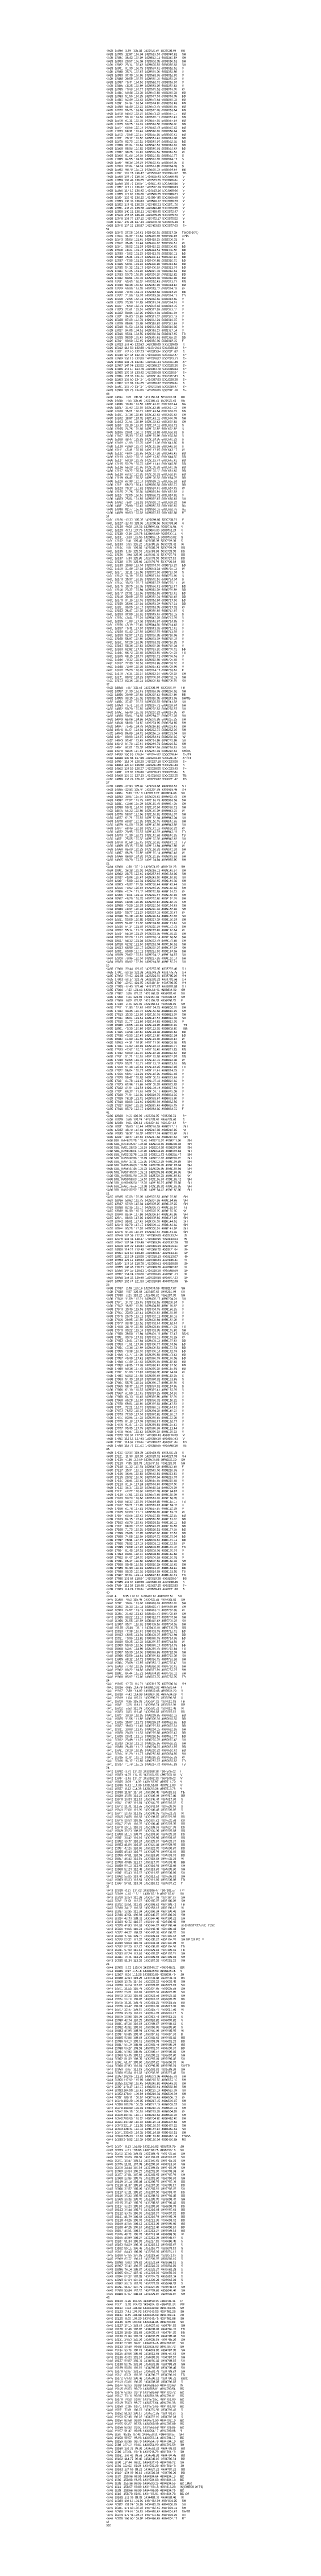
# Model space of a CAD drawing. Header units: millimetres. Extents: x -4102225 to 9709333, y -443196 to 2258209.
# Drawn here: x 658758 to 684832, y 1636091 to 2228487 of the extents above; entities that cross this region are included whole.
import ezdxf

# ---------------------------------------------------------------- set-up
doc = ezdxf.new("R2010")
doc.units = ezdxf.units.MM
doc.layers.get('0').update_dxf_attribs({"lineweight": 0})
doc.styles.get("Standard").update_dxf_attribs({"font": 'arial.ttf'})

msp = doc.modelspace()

# ---------------------------------------------------------------- texts
at = {"color": 32, "true_color": 0xcd6928}
for s, p in [('KA28  15096   3.39   135.44  1429624.87  5003046.99      BB', (658709.103, 2227979.731)), ('KA28  15095   12.87  135.34  1429615.57  5003048.81      SH', (658709.103, 2227137.871)), ('KA28  15094   16.43  136.09  1429612.11  5003049.69      SH', (658709.103, 2226296.011)), ('KA28  15093   20.57  136.09  1429608.05  5003050.51      SH', (658709.103, 2225454.151)), ('KA28  15092   23.14  136.49  1429605.50  5003050.83      SH', (658709.103, 2224612.291)), ('KA28  15091   31.39  136.78  1429597.42  5003052.52      V', (658709.103, 2223776.911)), ('KA28  15090   35.74  136.67  1429593.08  5003052.96      V', (658709.103, 2222941.531)), ('KA28  15089   37.40  135.86  1429591.36  5003052.80      V', (658709.103, 2222106.152)), ('KA28  15088   39.59  135.75  1429589.18  5003053.00      V', (658709.103, 2221270.772)), ('KA28  15087   46.44  134.50  1429582.70  5003055.67      V', (658709.103, 2220435.392)), ('KA28  15086   48.25  133.99  1429581.05  5003056.62      V', (658709.103, 2219600.013)), ('KA28  15085   49.63  133.77  1429579.51  5003055.95      W', (658709.103, 2218764.633)), ('KA28  15084   50.48  133.36  1429578.66  5003056.02      BD', (658709.103, 2217929.253)), ('KA28  15083   51.56  133.28  1429577.57  5003056.08      BD', (658709.103, 2217093.873)), ('KA28  15082   52.49  133.52  1429576.64  5003056.16      BD', (658709.103, 2216258.494)), ('KA28  15081   54.34  133.54  1429574.82  5003056.49      BD', (658709.103, 2215423.114)), ('KA28  15080   55.40  133.23  1429573.75  5003056.55      BD', (658709.103, 2214587.734)), ('KA28  15079   56.76  133.69  1429572.38  5003056.64      BD', (658709.103, 2213752.355)), ('KA28  15078   58.02  133.37  1429571.20  5003057.17      BD', (658709.103, 2212916.975)), ('KA28  15077   59.13  133.50  1429570.11  5003057.41      BD', (658709.103, 2212081.595)), ('KA28  15076   61.31  133.03  1429567.92  5003057.54      BD', (658709.103, 2211246.215)), ('KA28  15075   63.75  133.29  1429565.58  5003058.32      BD', (658709.103, 2210410.836)), ('KA28  15074   66.55  133.14  1429562.79  5003058.62      BD', (658709.103, 2209575.456)), ('KA28  15073   69.31  133.49  1429560.03  5003058.84      BD', (658709.103, 2208740.076)), ('KA28  15072   73.58  133.57  1429555.98  5003060.43      BD', (658709.103, 2207904.696)), ('KA28  15071   78.17  133.52  1429551.43  5003061.06      BD', (658709.103, 2207069.317)), ('KA28  15070   82.73  133.52  1429546.97  5003062.02      BD', (658709.103, 2206233.937)), ('KA28  15069   87.34  133.69  1429542.53  5003063.33      BD', (658709.103, 2205398.557)), ('KA28  15068   88.96  133.82  1429540.91  5003063.49      BD', (658709.103, 2204563.178)), ('KA28  15067   90.26  133.91  1429539.59  5003063.53      W', (658709.103, 2203727.798)), ('KA28  15066   91.06  134.00  1429538.82  5003063.77      S', (658709.103, 2202885.938)), ('KA28  15065   94.55  134.30  1429535.35  5003064.17      S', (658709.103, 2202044.078)), ('KA28  15064   96.36  134.24  1429533.48  5003064.06      S', (658709.103, 2201202.218)), ('KA28  15063   97.84  134.74  1429531.98  5003064.09      S', (658709.103, 2200360.358)), ('KA28  15062   99.70  135.13  1429530.19  5003064.64      BB', (658709.103, 2199524.978)), ('KA28  15061  101.26  136.47  1429528.67  5003064.97      TB', (658709.103, 2198689.599)), ('KA28  15060  104.72  136.76  1429525.43  5003066.48      V', (658709.103, 2197854.219)), ('KA28  15059  106.43  136.25  1429523.76  5003066.84      V', (658709.103, 2197018.839)), ('KA28  15058  108.72  136.54  1429521.43  5003066.86      V', (658709.103, 2196183.46)), ('KA28  15057  113.11  136.32  1429517.19  5003068.03      V', (658709.103, 2195348.08)), ('KA28  15056  117.18  136.42  1429513.16  5003068.66      V', (658709.103, 2194512.7)), ('KA28  15055  121.62  136.26  1429508.75  5003069.21      V', (658709.103, 2193677.32)), ('KA28  15054  125.42  136.12  1429504.95  5003069.60      V', (658709.103, 2192841.941)), ('KA28  15053  130.33  136.03  1429500.17  5003070.73      V', (658709.103, 2192006.561)), ('KA28  15052  134.41  136.29  1429496.21  5003071.76      V', (658709.103, 2191171.181)), ('KA28  15051  138.23  135.78  1429492.48  5003072.55      V', (658709.103, 2190335.802)), ('KA28  15050  140.21  136.11  1429490.45  5003072.47      V', (658709.103, 2189500.422)), ('KA28  15049  155.65  136.20  1429475.35  5003075.72      V', (658709.103, 2188665.042)), ('KA28  15048  158.73  137.12  1429472.17  5003075.52      V', (658709.103, 2187829.662)), ('KA28  15047  160.24  137.11  1429470.78  5003076.29      F', (658709.103, 2186994.283)), ('KA28  15046  167.22  136.87  1429463.93  5003077.63      SH', (658709.103, 2186152.423)), ('51', (658731.273, 2185317.043)), ('KA29  15045   27.28  134.41  1429430.56  5002317.39      TB(OS-10M)', (658709.103, 2184474.842)), ('KA29  15044   34.37  131.69  1429420.35  5002308.97      V/BB', (658709.103, 2183632.982)), ('KA29  15043   35.56  131.46  1429419.20  5002309.31      V', (658709.103, 2182797.602)), ('KA29  15042   36.46  131.44  1429418.32  5002309.51      W', (658709.103, 2181962.223)), ('KA29  15041   38.52  131.24  1429416.23  5002309.45      BD', (658709.103, 2181126.843)), ('KA29  15040   40.24  131.17  1429414.51  5002309.58      BD', (658709.103, 2180291.463)), ('KA29  15039   43.02  131.20  1429411.78  5002310.11      BD', (658709.103, 2179456.083)), ('KA29  15038   45.41  131.17  1429409.41  5002310.43      BD', (658709.103, 2178620.704)), ('KA29  15037   47.96  131.21  1429406.88  5002310.76      BD', (658709.103, 2177785.324)), ('KA29  15036   50.94  131.22  1429403.99  5002311.62      BD', (658709.103, 2176949.944)), ('KA29  15035   54.32  131.17  1429400.60  5002311.74      BD', (658709.103, 2176114.565)), ('KA29  15034   57.25  131.03  1429397.76  5002312.61      BD', (658709.103, 2175279.185)), ('KA29  15033   59.75  130.93  1429395.26  5002312.82      BD', (658709.103, 2174443.805)), ('KA29  15032   63.61  130.76  1429391.39  5002312.99      BD', (658709.103, 2173608.425)), ('KA29  15031   65.65  130.52  1429389.43  5002313.71      BD', (658709.103, 2172773.046)), ('KA29  15030   69.16  130.60  1429385.99  5002314.40      BD', (658709.103, 2171937.666)), ('KA29  15029   69.98  131.25  1429385.12  5002314.18      W', (658709.103, 2171102.286)), ('KA29  15028   70.43  131.19  1429384.68  5002314.23      BB', (658709.103, 2170266.907)), ('KA29  15027   71.98  133.07  1429383.09  5002314.11      TB', (658709.103, 2169431.527)), ('KA29  15026   72.55  133.11  1429382.58  5002314.56      V', (658709.103, 2168596.147)), ('KA29  15025   73.38  132.85  1429381.74  5002314.51      V', (658709.103, 2167760.767)), ('KA29  15024   75.50  132.71  1429379.63  5002314.78      V', (658709.103, 2166925.388)), ('KA29  15023   77.61  133.01  1429377.55  5002315.12      V', (658709.103, 2166090.008)), ('KA29  15022   80.85  133.26  1429374.31  5002315.34      V', (658709.103, 2165254.628)), ('KA29  15021   84.03  133.65  1429371.22  5002316.19      V', (658709.103, 2164419.249)), ('KA29  15020   87.03  133.79  1429368.21  5002316.37      V', (658709.103, 2163583.869)), ('KA29  15019   89.66  133.86  1429365.60  5002316.69      V', (658709.103, 2162748.489)), ('KA29  15018   91.56  134.31  1429363.68  5002316.68      V', (658709.103, 2161913.109)), ('KA29  15017   94.05  134.51  1429361.23  5002317.14      V', (658709.103, 2161077.73)), ('KA29  15016   95.01  134.55  1429360.31  5002317.45      TB', (658709.103, 2160242.35)), ('KA29  15015   98.59  132.43  1429356.81  5002318.28      BB', (658709.103, 2159406.97)), ('KA29  15014   99.00  132.45  1429356.38  5002318.15      F', (658709.103, 2158571.591)), ('KA29  15013  105.40  132.63  1429350.05  5002319.09      SH', (658709.103, 2157729.731)), ('KA29  15012  113.50  132.80  1429342.01  5002320.12      SH', (658709.103, 2156887.871)), ('KA29  15011  122.10  132.73  1429333.54  5002321.62      SH', (658709.103, 2156046.011)), ('KA29  15010  127.64  132.78  1429328.06  5002322.47      SH', (658709.103, 2155204.151)), ('KA29  15009  135.15  132.59  1429320.57  5002323.11      SH', (658709.103, 2154362.291)), ('KA29  15008  141.74  132.64  1429314.11  5002324.46      SH', (658709.103, 2153520.431)), ('KA29  15007  147.54  132.52  1429308.37  5002325.36      SH', (658709.103, 2152678.571)), ('KA29  15006  153.17  132.76  1429302.78  5002326.03      SH', (658709.103, 2151836.711)), ('KA29  15005  159.34  133.42  1429296.68  5002326.94      SH', (658709.103, 2150994.851)), ('KA29  15004  165.05  134.14  1429291.04  5002327.81      SH', (658709.103, 2150152.991)), ('KA29  15003  168.60  134.24  1429287.53  5002328.38      SH', (658709.103, 2149311.131)), ('KA29  15002  175.88  134.25  1429280.32  5002329.34      SH', (658709.103, 2148469.271)), ('KA29  15001  183.70  134.34  1429272.58  5002330.47      SH', (658709.103, 2147627.411)), ('KA29  15000  189.75  134.56  1429266.56  5002331.10      SH', (658709.103, 2146785.551)), ('KA30  14034    0.01  135.98  1429156.64  5001619.34      RE', (658709.103, 2145114.792)), ('KA30  14035    7.06  135.80  1429150.53  5001622.91      RE', (658709.103, 2144279.412)), ('46', (658751.395, 2145950.172)), ('KA30  14036   13.43  135.55  1429145.22  5001626.44      BA', (658709.103, 2143444.033)), ('KA30  14037   14.92  132.90  1429143.88  5001627.10      SH', (658709.103, 2142602.173)), ('KA30  15100   16.01  130.71  1429143.64  5001628.70      BB', (658709.103, 2141766.793)), ('KA30  15101   17.36  128.48  1429142.62  5001629.60      SH', (658709.103, 2140924.933)), ('KA30  15102   18.87  128.02  1429141.12  5001630.09      SH', (658709.103, 2140083.073)), ('KA30  15103   21.54  128.89  1429138.40  5001630.82      SH', (658709.103, 2139241.213)), ('KA30  15104   23.10  129.30  1429137.12  5001631.71      S', (658709.103, 2138399.353)), ('KA30  15105   24.76  129.85  1429135.92  5001632.92      S', (658709.103, 2137557.493)), ('KA30  15106   29.61  130.10  1429131.89  5001635.61      S', (658709.103, 2136715.633)), ('KA30  15107   35.33  129.67  1429126.98  5001638.56      S', (658709.103, 2135873.773)), ('KA30  15108   38.47  129.83  1429124.36  5001640.29      S', (658709.103, 2135031.913)), ('KA30  15109   41.93  129.75  1429121.06  5001641.55      S', (658709.103, 2134190.053)), ('KA30  15110   43.69  129.70  1429119.58  5001642.50      S', (658709.103, 2133348.194)), ('KA30  15111   45.41  128.93  1429117.97  5001643.17      W', (658709.103, 2132512.814)), ('KA30  15112   46.04  128.65  1429117.39  5001643.43      BD', (658709.103, 2131677.434)), ('KA30  15113   48.02  128.16  1429115.62  5001644.32      BD', (658709.103, 2130842.054)), ('KA30  15114   50.19  128.78  1429113.74  5001645.42      BD', (658709.103, 2130006.675)), ('KA30  15115   52.79  128.70  1429111.41  5001646.58      BD', (658709.103, 2129171.295)), ('KA30  15116   55.29  128.66  1429109.39  5001648.08      BD', (658709.103, 2128335.915)), ('KA30  15117   60.77  128.54  1429105.12  5001651.60      BD', (658709.103, 2127500.536)), ('KA30  15118   63.32  128.32  1429102.91  5001652.87      BD', (658709.103, 2126665.156)), ('KA30  15119   66.47  128.32  1429100.39  5001654.78      BD', (658709.103, 2125829.776)), ('KA30  15120   67.93  128.14  1429099.18  5001655.59      BD', (658709.103, 2124994.396)), ('KA30  15121   69.23  128.41  1429098.36  5001656.73      BD', (658709.103, 2124159.017)), ('KA30  15123   70.17  128.61  1429097.40  5001657.45      W', (658709.103, 2123323.637)), ('KA30  15125   71.76  130.38  1429095.91  5001657.59      V', (658709.103, 2122488.257)), ('KA30  15124   72.05  130.50  1429095.71  5001657.82      V', (658709.103, 2121652.877)), ('KA30  14033   75.04  131.93  1429092.67  5001658.60      SH', (658709.103, 2120811.018)), ('34', (658730.932, 2116627.639)), ('KA30  14032   75.84  131.91  1429092.10  5001659.20      SH', (658709.103, 2119969.158)), ('KA30  14031   78.90  135.40  1429089.37  5001660.60      BA', (658709.103, 2119133.778)), ('KA30  14030   82.77  135.46  1429086.16  5001662.76      RE', (658709.103, 2118298.398)), ('KA30  14029   90.53  135.39  1429079.57  5001666.86      RE', (658709.103, 2117463.018)), ('KA31  15126  -15.30  128.32  1429099.60  5000733.71      F', (658709.103, 2115792.259)), ('KA31  15127  -12.40  128.36  1429096.56  5000733.60      V', (658709.103, 2114956.879)), ('KA31  15128   -9.08  128.22  1429093.64  5000731.94      V', (658709.103, 2114121.5)), ('KA31  15129   -5.71  127.73  1429090.30  5000731.24      V', (658709.103, 2113286.12)), ('KA31  15130   -2.16  126.76  1429086.89  5000730.11      V', (658709.103, 2112450.74)), ('KA31  15131   -1.53  126.53  1429086.15  5000730.02      S', (658709.103, 2111608.88)), ('KA31  15132    0.41  126.45  1429085.39  5000729.38      S', (658709.103, 2110767.02)), ('KA31  15133    0.50  126.22  1429085.26  5000729.41      W', (658709.103, 2109931.641)), ('KA31  15134    0.51  126.00  1429085.29  5000729.29      BD', (658709.103, 2109096.261)), ('KA31  15135    1.39  125.93  1429083.68  5000728.99      BD', (658709.103, 2108260.881)), ('KA31  15136    3.94  125.80  1429081.31  5000727.74      BD', (658709.103, 2107425.501)), ('KA31  15137    6.34  125.85  1429078.99  5000727.13      BD', (658709.103, 2106590.122)), ('KA31  15138    8.75  125.90  1429076.76  5000726.18      BD', (658709.103, 2105754.742)), ('KA31  15139   10.83  125.94  1429074.90  5000725.20      BD', (658709.103, 2104919.362)), ('KA31  15140   11.49  126.24  1429074.24  5000725.10      W', (658709.103, 2104083.983)), ('KA31  15141   12.11  126.55  1429073.60  5000725.04      S', (658709.103, 2103242.123)), ('KA31  15142   14.19  126.53  1429071.81  5000723.88      S', (658709.103, 2102400.263)), ('KA31  15143   15.37  126.33  1429070.50  5000724.04      S', (658709.103, 2101558.403)), ('KA31  15144   18.23  126.17  1429067.79  5000723.11      W', (658709.103, 2100723.023)), ('KA31  15145   19.75  126.08  1429066.41  5000722.47      BD', (658709.103, 2099887.643)), ('KA31  15146   23.37  125.94  1429063.09  5000720.99      BD', (658709.103, 2099052.264)), ('KA31  15147   27.91  125.66  1429058.83  5000719.42      BD', (658709.103, 2098216.884)), ('KA31  15148   30.89  125.76  1429056.01  5000718.45      BD', (658709.103, 2097381.504)), ('KA31  15149   34.16  125.76  1429052.84  5000717.60      BD', (658709.103, 2096546.124)), ('KA31  15150   35.66  126.01  1429051.39  5000717.21      BD', (658709.103, 2095710.745)), ('KA31  15151   36.05  126.17  1429051.05  5000717.01      W', (658709.103, 2094875.365)), ('KA31  15152   36.47  126.36  1429050.65  5000716.87      S', (658709.103, 2094033.505)), ('KA31  15153   37.80  126.92  1429049.49  5000716.18      S', (658709.103, 2093191.645)), ('KA31  15154   40.44  127.01  1429047.00  5000715.28      S', (658709.103, 2092349.785)), ('KA31  15155   41.83  127.09  1429045.67  5000714.88      V', (658709.103, 2091514.405)), ('KA31  15156   43.19  127.48  1429044.38  5000714.46      V', (658709.103, 2090679.026)), ('KA31  15157   46.41  127.67  1429041.33  5000713.42      V', (658709.103, 2089843.646)), ('KA31  15158   51.42  127.55  1429036.75  5000711.35      V', (658709.103, 2089008.266)), ('KA31  15159   52.97  127.22  1429035.35  5000710.68      V', (658709.103, 2088172.887)), ('KA31  15160   56.87  126.88  1429031.39  5000710.15      V', (658709.103, 2087337.507)), ('KA31  15161   57.20  126.65  1429031.01  5000710.25      V', (658709.103, 2086502.127)), ('KA31  15162   58.16  126.60  1429030.06  5000710.04      V', (658709.103, 2085666.747)), ('KA31  15163   62.82  127.78  1429025.26  5000709.72      BB', (658709.103, 2084831.368)), ('KA31  15164   66.73  128.56  1429021.93  5000707.33      TB', (658709.103, 2083995.988)), ('KA31  15165   68.15  128.70  1429020.71  5000706.53      V', (658709.103, 2083160.608)), ('KA31  15166   70.12  128.45  1429018.96  5000705.56      V', (658709.103, 2082325.229)), ('KA31  15167   72.69  128.50  1429016.88  5000703.76      V', (658709.103, 2081489.849)), ('KA31  15168   73.99  128.28  1429015.41  5000703.98      V', (658709.103, 2080654.469)), ('KA31  15169   75.29  128.30  1429014.17  5000703.61      F', (658709.103, 2079819.089)), ('KA31  15170   76.14  128.27  1429013.37  5000703.30      SH', (658709.103, 2078977.229)), ('KA31  15171   80.02  128.23  1429009.67  5000702.13      SH', (658709.103, 2078135.37)), ('KA31  15172   83.16  128.21  1429006.82  5000700.78      SH', (658709.103, 2077293.51)), ('KA32  14058    5.67  133.54  1429336.89  5000247.87      TB', (658709.103, 2075624.797)), ('KA32  14057   14.39  132.43  1429335.38  5000236.62      SH', (658709.103, 2074782.937)), ('KA32  14056   20.99  125.92  1429325.40  5000236.88      BB', (658709.103, 2073947.557)), ('KA32  14055   33.15  126.02  1429310.05  5000241.98      SH/TB', (658709.103, 2073105.697)), ('47', (658751.395, 2076460.176)), ('KA32  14054   37.47  126.23  1429305.76  5000241.39      SH', (658709.103, 2072263.837)), ('KA32  14053   45.71  126.79  1429297.71  5000239.64      SH', (658709.103, 2071421.977)), ('KA32  14052   50.70  125.93  1429292.83  5000238.57      SH', (658709.103, 2070580.117)), ('KA32  14051   55.40  125.01  1429288.29  5000237.36      W', (658709.103, 2069744.737)), ('KA32  14050   58.94  124.55  1429284.72  5000237.09      SH', (658709.103, 2068902.877)), ('KA32  14049   65.06  124.58  1429278.86  5000235.25      SH', (658709.103, 2068061.018)), ('KA32  14048   68.93  124.82  1429274.98  5000234.88      SH', (658709.103, 2067219.158)), ('KA32  14047   75.45  124.76  1429268.62  5000233.43      SH', (658709.103, 2066377.298)), ('KA32  14046   81.54  124.61  1429262.70  5000232.00      SH', (658709.103, 2065535.438)), ('KA32  14045   86.09  124.72  1429258.19  5000231.34      SH', (658709.103, 2064693.578)), ('KA32  14044   89.93  124.97  1429254.41  5000230.63       W', (658709.103, 2063858.198)), ('KA32  14043   92.47  125.45  1429251.96  5000229.96      SH', (658709.103, 2063016.338)), ('KA32  14042   94.76  125.40  1429249.71  5000229.53      SH', (658709.103, 2062174.478)), ('KA32  14041   97.01  126.38  1429247.56  5000228.81      SH', (658709.103, 2061332.618)), ('KA32  14040   99.25  127.41  1429245.31  5000228.63      SH/TB', (658709.103, 2060490.758)), ('KA32  14039  100.55  126.94  1429244.02  5000228.44      SH/TB', (658709.103, 2059648.898)), ('KA32  14038  100.84  127.06  1429243.10  5000231.67      SH/TB', (658709.103, 2058807.038)), ('KA32  14064  118.04  126.29  1429227.18  5000223.58      SH', (658709.103, 2057965.179)), ('KA32  14063  120.10  126.58  1429224.89  5000224.43      SH', (658709.103, 2057123.319)), ('KA32  14062  124.55  126.27  1429220.55  5000223.43      SH', (658709.103, 2056281.459)), ('KA32  14061  126.87  126.60  1429218.31  5000222.84      SH', (658709.103, 2055439.599)), ('KA32  14060  129.23  127.13  1429216.02  5000222.25      TB', (658709.103, 2054604.219)), ('KA32  14059  132.28  126.12  1429213.07  5000221.47      BB', (658709.103, 2053768.839)), ('KA33  14086  -32.93  125.44  1429243.68  4999916.51      SH', (658709.103, 2052091.6)), ('KA33  14085  -22.89  125.44  1429234.09  4999919.49      SH', (658709.103, 2051249.74)), ('KA33  14084   -5.36  125.10  1429217.27  4999924.43      SH', (658709.103, 2050407.88)), ('KA33  14083   10.87  125.07  1429201.63  4999928.76      SH', (658709.103, 2049566.02)), ('27', (658739.799, 2052933.46)), ('KA33  14082   27.97  125.23  1429185.23  4999933.59      SH', (658709.103, 2048724.16)), ('KA33  14081   43.86  125.39  1429169.78  4999937.35      SH', (658709.103, 2047882.3)), ('KA33  14080   50.41  124.90  1429163.64  4999939.71      SH', (658709.103, 2047040.44)), ('KA33  14075   55.23  123.96  1429159.09  4999941.33      W', (658709.103, 2046205.06)), ('KA33  14076   58.57  123.66  1429155.82  4999942.07      SH', (658709.103, 2045363.2)), ('KA33  14077   61.71  123.50  1429152.84  4999943.04      SH', (658709.103, 2044521.34)), ('KA33  14078   63.87  123.26  1429150.76  4999943.63      SH', (658709.103, 2043679.48)), ('KA33  14079   64.68  123.05  1429149.99  4999943.88      SH', (658709.103, 2042837.621)), ('KA33  14074   68.46  123.99  1429148.13  4999950.20      W', (658709.103, 2042002.241)), ('KA33  14072   70.95  125.37  1429143.29  4999943.15      TB', (658709.103, 2041166.861)), ('KA33  14073   71.39  125.71  1429143.69  4999946.26      TB', (658709.103, 2040331.481)), ('KA33  14071   75.65  125.32  1429139.38  4999946.69      SH', (658709.103, 2039489.621)), ('KA33  14070   81.58  125.45  1429133.62  4999948.10      TB', (658709.103, 2038654.242)), ('KA33  14069   83.15  123.85  1429131.94  4999947.96      W', (658709.103, 2037818.862)), ('KA33  14068   85.00  123.28  1429130.31  4999948.99      SH', (658709.103, 2036977.002)), ('KA33  14067   86.26  123.92  1429129.14  4999949.46      W', (658709.103, 2036141.622)), ('KA33  14066   86.89  124.32  1429128.55  4999949.69      SH', (658709.103, 2035299.762)), ('KA33  14065   90.70  125.76  1429124.94  4999950.95      SH', (658709.103, 2034457.902)), ('KA34  18000   -4.39  132.10  1429274.02  4999131.25      SH', (658709.103, 2032780.663)), ('KA34  18001   16.18  129.02  1429263.11  4999146.57      SH', (658709.103, 2031938.803)), ('22', (658739.799, 2033622.523)), ('KA34  18002   28.75  122.46  1429253.49  4999154.68      SH', (658709.103, 2031096.943)), ('KA34  18027   45.06  120.47  1429241.58  4999165.82      SH', (658709.103, 2030255.083)), ('KA34  18004   45.80  122.31  1429230.45  4999146.38      SH', (658709.103, 2029413.223)), ('KA34  18003   45.82  122.36  1429230.44  4999146.44      SH', (658709.103, 2028571.363)), ('KA34  18026   46.62  120.64  1429240.25  4999166.68      SH', (658709.103, 2027729.503)), ('KA34  18006   47.74  121.12  1429229.86  4999151.23      W', (658709.103, 2026894.124)), ('KA34  18005   48.01  121.18  1429229.44  4999150.83      SH', (658709.103, 2026052.264)), ('KA34  18007   48.20  120.78  1429229.65  4999152.01      SH', (658709.103, 2025210.404)), ('KA34  18025   48.96  120.95  1429238.43  4999168.15      SH', (658709.103, 2024368.544)), ('KA34  18008   49.20  120.37  1429229.54  4999154.49      SH', (658709.103, 2023526.684)), ('KA34  18009   49.97  120.24  1429229.32  4999155.92      SH', (658709.103, 2022684.824)), ('KA34  18024   50.77  121.20  1429237.18  4999169.47      W', (658709.103, 2021849.444)), ('KA34  18010   51.39  120.60  1429228.61  4999157.76      SH', (658709.103, 2021007.584)), ('KA34  18011   53.59  120.85  1429227.39  4999160.24      SH', (658709.103, 2020165.724)), ('KA34  18015   54.07  121.32  1429234.68  4999171.63      SH', (658709.103, 2019323.864)), ('KA34  18016   54.34  121.90  1429236.34  4999173.78      SH', (658709.103, 2018482.004)), ('KA34  18012   55.14  121.15  1429226.93  4999162.64      W', (658709.103, 2017646.625)), ('KA34  18014   55.39  121.29  1429231.05  4999169.32      SH', (658709.103, 2016804.765)), ('KA34  18013   57.28  121.21  1429228.14  4999168.56      SH', (658709.103, 2015962.905)), ('KA34  18017   58.32  121.04  1429233.79  4999176.86      SH', (658709.103, 2015121.045)), ('KA34  18018   62.92  121.60  1429231.04  4999180.61      SH', (658709.103, 2014279.185)), ('KA34  18022   68.50  123.17  1429230.07  4999187.29      SH', (658709.103, 2013437.325)), ('KA34  18021   69.80  123.11  1429228.90  4999187.99      SH', (658709.103, 2012595.465)), ('KA34  18019   70.62  123.51  1429224.12  4999184.57      SH', (658709.103, 2011753.605)), ('KA34  18020   70.95  123.04  1429227.33  4999188.14      SH', (658709.103, 2010911.745)), ('KA34  18023   80.92  122.91  1429214.38  4999189.21      SH', (658709.103, 2010069.885)), ('KA35  17000  -98.44  121.15  1429257.95  4998772.40      SH', (658709.103, 2008392.646)), ('28', (658739.799, 2009234.505)), ('KA35  17001  -89.16  121.26  1429249.29  4998775.75      SH', (658709.103, 2007550.786)), ('KA35  17002  -59.92  121.58  1429221.64  4998785.26      SH', (658709.103, 2006708.926)), ('KA35  17003  -39.17  121.76  1429202.22  4998792.56      SH', (658709.103, 2005867.066)), ('KA35  17004  -20.53  121.55  1429184.84  4998799.35      SH', (658709.103, 2005025.206)), ('KA35  17005  -12.46  121.66  1429177.07  4998801.58      SH', (658709.103, 2004183.346)), ('KA35  17006   -4.32  121.63  1429169.43  4998804.39      SH', (658709.103, 2003341.486)), ('KA35  17007    5.06  121.57  1429160.55  4998807.41      SH', (658709.103, 2002499.626)), ('KA35  17008    8.26  121.68  1429157.56  4998808.54      SH', (658709.103, 2001657.766)), ('KA35  17009    8.88  121.82  1429156.98  4998808.75      F', (658709.103, 2000822.386)), ('KA35  17010    9.76  122.05  1429156.11  4998808.93      SH', (658709.103, 1999980.526)), ('KA35  17011   11.83  122.67  1429154.20  4998809.76      SH', (658709.103, 1999138.666)), ('KA35  17012   13.45  122.73  1429152.66  4998810.25      SH', (658709.103, 1998296.807)), ('KA35  17013   15.33  122.64  1429150.93  4998811.00      SH', (658709.103, 1997454.947)), ('KA35  17014   18.84  121.61  1429147.57  4998812.02      SH', (658709.103, 1996613.087)), ('KA35  17015   21.77  121.84  1429144.83  4998813.06      V', (658709.103, 1995777.707)), ('KA35  18060   40.65  122.01  1429124.95  4998800.93        TB', (658709.103, 1994942.327)), ('KA35  18061   43.39  119.84  1429122.02  4998802.86        BB', (658709.103, 1994106.948)), ('KA35  17035   43.58  118.63  1429124.36  4998820.60      BD', (658709.103, 1993271.568)), ('KA35  17036   43.93  119.47  1429123.86  4998820.24      BD', (658709.103, 1992436.188)), ('KA35  18062   44.00  119.65  1429121.38  4998803.43      W', (658709.103, 1991600.808)), ('KA35  18063   44.31  118.95  1429121.06  4998803.68      BD', (658709.103, 1990765.429)), ('KA35  17034   44.82  118.91  1429123.10  4998820.77      BD', (658709.103, 1989930.049)), ('KA35  17033   47.67  119.17  1429120.45  4998821.80      BD', (658709.103, 1989094.669)), ('KA35  17032   50.00  119.37  1429118.26  4998822.60      BD', (658709.103, 1988259.289)), ('KA35  17031   51.71  119.51  1429116.58  4998822.97      BD', (658709.103, 1987423.91)), ('KA35  17030   52.65  119.72  1429115.72  4998823.38      W', (658709.103, 1986588.53)), ('KA35  17029   53.21  119.71  1429115.18  4998823.51      BB', (658709.103, 1985753.15)), ('KA35  17028   54.18  120.51  1429114.28  4998823.89      TB', (658709.103, 1984917.771)), ('KA35  17027   56.04  120.77  1429112.61  4998824.75      V', (658709.103, 1984082.391)), ('KA35  17026   58.57  121.21  1429110.26  4998825.69      V', (658709.103, 1983247.011)), ('KA35  17025   59.47  120.83  1429109.31  4998825.69      V', (658709.103, 1982411.631)), ('KA35  17024   61.78  121.67  1429107.19  4998826.63      V', (658709.103, 1981576.252)), ('KA35  17023   62.96  121.66  1429106.00  4998826.80      V', (658709.103, 1980740.872)), ('KA35  17022   64.94  121.54  1429104.14  4998827.48      V', (658709.103, 1979905.492)), ('KA35  17021   68.32  121.81  1429101.11  4998829.06      V', (658709.103, 1979070.113)), ('KA35  17020   74.94  122.66  1429094.78  4998831.02      V', (658709.103, 1978234.733)), ('KA35  17019   78.19  121.72  1429091.67  4998831.98      V', (658709.103, 1977399.353)), ('KA35  17018   80.03  121.46  1429089.94  4998832.58      V', (658709.103, 1976563.973)), ('KA35  17017   83.67  122.33  1429086.49  4998833.76      V', (658709.103, 1975728.594)), ('KA35  17016   85.72  122.17  1429084.66  4998834.72      F', (658709.103, 1974893.214)), ('KA36  18028    0.13  120.39  1429231.35  4998230.51        SH', (658709.103, 1973215.974)), ('KA36  18029    5.66  120.74  1429228.41  4998225.60        SH', (658709.103, 1972374.114)), ('41', (658751.395, 1974057.834)), ('KA36  18030    9.63  120.11  1429224.10  4998224.14        SH', (658709.103, 1971532.254)), ('KA36  18031   18.63  119.44  1429218.36  4998217.11        SH', (658709.103, 1970690.395)), ('KA36  18032   18.79  118.61  1429218.39  4998216.86        W', (658709.103, 1969855.015)), ('KA36  18033   19.37  118.38  1429217.74  4998216.68        SH', (658709.103, 1969013.155)), ('KA36  18034   19.47  118.69  1429217.68  4998216.60        SH', (658709.103, 1968171.295)), ('KA36 SOL_KA48 22.25  118.45  1429218.97  4998211.96        SH', (658709.103, 1967329.094)), ('KA36 SOL_KA49 25.97  118.33  1429216.65  4998209.03        SH', (658709.103, 1966486.893)), ('KA36 SOL_KA51 28.99  118.24  1429214.30  4998207.00        SH', (658709.103, 1965644.692)), ('KA36 SOL_KA50 29.01  118.28  1429214.22  4998207.04        SH', (658709.103, 1964802.491)), ('KA36 SOL_KA52 32.78  118.32  1429212.72  4998203.47        SH', (658709.103, 1963960.29)), ('KA36 SOL_KA53 32.96  118.29  1429212.76  4998203.22        SH', (658709.103, 1963118.089)), ('KA36 SOL_KA54 37.11  118.36  1429210.29  4998199.89        SH', (658709.103, 1962275.888)), ('KA36 SOL_KA55 40.60  118.59  1429208.28  4998197.04        SH', (658709.103, 1961433.687)), ('KA36 SOL_KA56 47.45  118.23  1429205.06  4998190.94        SH', (658709.103, 1960591.486)), ('KA36 SOL_KA57 49.90  118.13  1429203.03  4998189.36        SH', (658709.103, 1959749.285)), ('KA36 SOL_KA58 54.50  118.25  1429200.33  4998185.63        W', (658709.103, 1958907.084)), ('KA36 SOL_KA59 58.63  119.57  1429196.34  4998183.42        SH', (658709.103, 1958064.883)), ('KA36 SOL_KA60 66.54  119.76  1429193.27  4998175.88        SH', (658709.103, 1957222.682)), ('KA36 SOL_KA61 75.55  119.98  1429188.32  4998168.35        SH', (658709.103, 1956380.481)), ('KA36 SOL_KA62 82.92  120.08  1429184.42  4998162.08        SH', (658709.103, 1955538.28)), ('22', (658739.799, 1954702.9)), ('KA37  18035   37.63  120.08  1429307.53  4998197.68        SH', (658709.103, 1953861.04)), ('KA37  18036   50.62  119.75  1429307.56  4998184.68        SH', (658709.103, 1953019.18)), ('KA37  18037   67.09  119.34  1429308.25  4998168.22        SH', (658709.103, 1952177.32)), ('KA37  18038   82.35  119.17  1429308.73  4998152.97        TB', (658709.103, 1951341.941)), ('KA37  18039   84.69  118.13  1429309.25  4998150.65        W', (658709.103, 1950506.561)), ('KA37  18040   85.34  117.99  1429308.67  4998149.98        SH', (658709.103, 1949664.701)), ('KA37  18041   88.03  117.68  1429308.83  4998147.29        SH', (658709.103, 1948822.841)), ('KA37  18042   90.81  117.43  1429309.03  4998144.52        SH', (658709.103, 1947980.981)), ('KA37  18043   92.70  117.17  1429309.13  4998142.63        SH', (658709.103, 1947139.121)), ('KA37  18044   93.75  117.03  1429309.01  4998141.58        SH', (658709.103, 1946297.261)), ('KA37  18045   94.23  116.94  1429313.40  4998141.32        SH', (658709.103, 1945455.401)), ('KA37  18048  102.08  117.33  1429309.05  4998133.24        SH', (658709.103, 1944613.541)), ('KA37  18046  102.31  118.17  1429308.95  4998133.01        W', (658709.103, 1943778.162)), ('KA37  18047  102.54  119.49  1429309.36  4998132.79        TB', (658709.103, 1942942.782)), ('KA37  18049  106.09  119.62  1429309.29  4998129.24        SH', (658709.103, 1942100.922)), ('KA37  18050  114.27  119.49  1429308.75  4998121.04        SH', (658709.103, 1941259.062)), ('KA37  18052  122.10  119.40  1429309.87  4998113.24        SH', (658709.103, 1940417.202)), ('KA37  18051  122.28  119.58  1429310.13  4998113.07        SH', (658709.103, 1939575.342)), ('KA37  18053  129.12  118.62  1429310.81  4998106.24        SH', (658709.103, 1938733.482)), ('KA37  18054  134.34  118.79  1429309.61  4998100.99        SH', (658709.103, 1937891.622)), ('KA37  18055  142.96  118.71  1429309.76  4998092.37        SH', (658709.103, 1937049.762)), ('KA37  18056  147.25  118.61  1429310.28  4998088.09        SH', (658709.103, 1936207.902)), ('KA37  18057  154.24  120.00  1429310.66  4998081.11        SH', (658709.103, 1935366.043)), ('KA37  18058  158.23  119.90  1429310.88  4998077.12        SH', (658709.103, 1934524.183)), ('KA37  18059  162.67  121.53  1429310.80  4998072.68        SH', (658709.103, 1933682.323)), ('KA38  17037   -2.48  120.19  1429408.58  4998217.87      SH', (658709.103, 1932005.083)), ('KA38  17038    0.57  120.08  1429407.93  4998214.89      SH', (658709.103, 1931163.223)), ('25', (658739.799, 1932846.943)), ('KA38  17039    8.20  119.22  1429406.52  4998207.39      SH', (658709.103, 1930321.363)), ('KA38  17040   11.59  119.21  1429406.17  4998204.01      SH', (658709.103, 1929479.503)), ('KA38  17041   14.72  119.46  1429405.58  4998200.94      V', (658709.103, 1928644.124)), ('KA38  17042   16.92  119.58  1429404.93  4998198.82      V', (658709.103, 1927808.744)), ('KA38  17043   19.46  119.58  1429404.78  4998196.26      V', (658709.103, 1926973.364)), ('KA38  17044   23.03  119.41  1429403.60  4998192.85      V', (658709.103, 1926137.984)), ('KA38  17045   26.75  119.11  1429403.11  4998189.16      V', (658709.103, 1925302.605)), ('KA38  17046   29.85  119.58  1429402.84  4998186.06      V', (658709.103, 1924467.225)), ('KA38  17047   33.48  119.52  1429402.44  4998182.44      V', (658709.103, 1923631.845)), ('KA38  17048   38.70  119.92  1429401.45  4998177.31      TB', (658709.103, 1922796.465)), ('KA38  17049   39.22  119.19  1429401.35  4998176.80      SH', (658709.103, 1921954.606)), ('KA38  17050   39.58  117.94  1429401.15  4998176.47      BB/S', (658709.103, 1921112.746)), ('KA38  17051   39.76  117.91  1429401.13  4998176.29      W', (658709.103, 1920277.366)), ('KA38  17052   40.44  117.64  1429401.12  4998175.60      BD', (658709.103, 1919441.986)), ('KA38  17053   41.51  117.39  1429400.77  4998174.58      BD', (658709.103, 1918606.606)), ('KA38  17054   42.38  116.99  1429400.52  4998173.74      BD', (658709.103, 1917771.227)), ('KA38  17055   43.38  116.90  1429400.14  4998172.79      BD', (658709.103, 1916935.847)), ('KA38  17056   44.77  117.06  1429399.92  4998171.42      BD', (658709.103, 1916100.467)), ('KA38  17057   46.60  117.41  1429399.79  4998169.58      BD', (658709.103, 1915265.088)), ('KA38  17058   47.40  117.52  1429399.55  4998168.82      BD', (658709.103, 1914429.708)), ('KA38  17059   48.66  117.39  1429399.41  4998167.56      BD', (658709.103, 1913594.328)), ('KA38  17060   50.36  117.76  1429399.00  4998165.91      BD', (658709.103, 1912758.948)), ('KA38  17061   51.99  117.87  1429399.05  4998164.24      W', (658709.103, 1911923.569)), ('KA38  17062   53.03  117.92  1429398.69  4998163.25      S', (658709.103, 1911081.709)), ('KA38  17063   54.49  118.24  1429398.31  4998161.83      S', (658709.103, 1910239.849)), ('KA38  17064   55.75  118.31  1429398.17  4998160.58      S', (658709.103, 1909397.989)), ('KA38  17065   58.47  118.37  1429397.91  4998157.86      S', (658709.103, 1908556.129)), ('KA38  17066   61.10  118.37  1429397.41  4998155.28      S', (658709.103, 1907714.269)), ('KA38  17067   61.50  118.43  1429397.28  4998154.90      V', (658709.103, 1906878.889)), ('KA38  17068   64.13  118.45  1429396.98  4998152.28      V', (658709.103, 1906043.51)), ('KA38  17069   66.28  118.67  1429396.31  4998150.22      V', (658709.103, 1905208.13)), ('KA38  17070   69.04  118.68  1429395.82  4998147.50      V', (658709.103, 1904372.75)), ('KA38  17071   72.21  118.70  1429395.13  4998144.40      V', (658709.103, 1903537.37)), ('KA38  17072   76.52  118.37  1429394.00  4998140.23      V', (658709.103, 1902701.991)), ('KA38  17073   77.59  117.94  1429393.82  4998139.17      V', (658709.103, 1901866.611)), ('KA38  17074   83.85  117.30  1429392.45  4998133.06      V', (658709.103, 1901031.231)), ('KA38  17075   84.13  117.09  1429392.47  4998132.77      V', (658709.103, 1900195.852)), ('KA38  17076   91.47  117.33  1429391.81  4998125.43      V', (658709.103, 1899360.472)), ('KA38  17077   95.65  117.78  1429390.39  4998121.44      V', (658709.103, 1898525.092)), ('KA38  17078   96.87  118.42  1429390.30  4998120.22      V', (658709.103, 1897689.712)), ('KA38  17079  100.91  117.62  1429390.43  4998116.09      V', (658709.103, 1896854.333)), ('KA38  17082  112.13  117.93  1429389.20  4998104.91      V', (658709.103, 1896018.953)), ('KA38  17081  114.99  119.64  1429390.27  4998101.84      BB', (658709.103, 1895183.573)), ('KA38  17080  118.78  121.02  1429388.05  4998098.36      TB', (658709.103, 1894348.194)), ('KA39  17122  -23.09  119.39  1429519.92  4998234.23      S', (658709.103, 1892670.954)), ('KA39  17121  -11.38  119.59  1429529.61  4998227.63      SH', (658709.103, 1891829.094)), ('KA39  17120   -4.36  119.59  1429535.06  4998223.20      SH', (658709.103, 1890987.234)), ('KA39  17119    7.85  119.78  1429544.16  4998215.09      SH', (658709.103, 1890145.374)), ('KA39  17118   11.32  119.74  1429547.36  4998213.48      F', (658709.103, 1889309.994)), ('46', (658751.395, 1893512.814)), ('KA39  17117   15.34  119.12  1429549.96  4998210.33      V', (658709.103, 1888474.615)), ('KA39  17116   16.85  118.82  1429552.81  4998211.63      V', (658709.103, 1887639.235)), ('KA39  17115   20.92  119.06  1429558.69  4998215.07      V', (658709.103, 1886803.855)), ('KA39  17114   28.84  118.62  1429565.55  4998210.56      V', (658709.103, 1885968.475)), ('KA39  17113   31.14  117.24  1429566.80  4998207.55      V', (658709.103, 1885133.096)), ('KA39  17112   35.37  118.30  1429568.24  4998201.39      V', (658709.103, 1884297.716)), ('KA39  17111   42.27  118.36  1429572.09  4998194.87      V', (658709.103, 1883462.336)), ('KA39  17110   47.61  118.51  1429576.68  4998192.09      V', (658709.103, 1882626.957)), ('KA39  17109   53.73  118.66  1429581.30  4998188.05      V', (658709.103, 1881791.577)), ('KA39  17108   58.32  118.93  1429584.88  4998185.17      TB', (658709.103, 1880956.197)), ('KA39  17107   59.71  117.95  1429585.87  4998184.18      V', (658709.103, 1880120.817)), ('KA39  17106   61.78  117.51  1429587.87  4998183.39      V', (658709.103, 1879285.438)), ('KA39  17105   62.03  117.11  1429588.00  4998183.15      W', (658709.103, 1878450.058)), ('KA39  17104   63.05  116.42  1429588.83  4998182.56      BD', (658709.103, 1877614.678)), ('KA39  17103   64.15  116.43  1429589.58  4998181.72      BD', (658709.103, 1876779.299)), ('KA39  17102   66.70  116.48  1429591.58  4998180.13      BD', (658709.103, 1875943.919)), ('KA39  17101   69.39  116.22  1429593.75  4998178.55      BD', (658709.103, 1875108.539)), ('KA39  17100   71.73  116.26  1429595.51  4998177.00      BD', (658709.103, 1874273.159)), ('KA39  17099   73.06  116.05  1429596.82  4998176.53      BD', (658709.103, 1873437.78)), ('KA39  17098   74.08  115.99  1429597.73  4998176.04      BD', (658709.103, 1872602.4)), ('KA39  17097   78.91  116.77  1429601.60  4998173.11      BD', (658709.103, 1871767.02)), ('KA39  17096   78.92  117.19  1429601.12  4998172.50      W', (658709.103, 1870931.641)), ('KA39  17095   79.69  117.97  1429601.85  4998172.18      TB', (658709.103, 1870096.261)), ('KA39  17094   81.46  118.53  1429602.98  4998170.74      V', (658709.103, 1869260.881)), ('KA39  17093   83.64  118.37  1429604.89  4998169.66      V', (658709.103, 1868425.501)), ('KA39  17092   84.67  118.76  1429605.69  4998169.01      V', (658709.103, 1867590.122)), ('KA39  17091   86.17  118.86  1429606.82  4998168.02      SH', (658709.103, 1866748.262)), ('KA39  17090   90.48  118.58  1429610.29  4998165.45      SH', (658709.103, 1865906.402)), ('KA39  17089   91.93  118.91  1429611.38  4998164.49      BB', (658709.103, 1865071.022)), ('KA39  17088   96.35  120.92  1429614.69  4998161.55      TB', (658709.103, 1864235.642)), ('KA39  17087   97.64  121.11  1429615.67  4998160.71      TB', (658709.103, 1863400.263)), ('KA39  17086  101.84  118.94  1429619.38  4998158.64      BB', (658709.103, 1862564.883)), ('KA39  17085  102.66  118.59  1429620.30  4998158.49      SH', (658709.103, 1861723.023)), ('KA39  17084  111.54  118.49  1429627.15  4998152.83      SH', (658709.103, 1860881.163)), ('KA39  17083  114.24  118.34  1429629.43  4998151.38      SH', (658709.103, 1860039.303)), ('KA40  4        0.35  116.35  1430435.65  4997679.59      SH', (658709.103, 1858362.063)), ('KA40  20000    4.62  115.49  1430432.58  4997683.06      SH', (658709.103, 1857520.204)), ('KA40  20001   10.64  115.36  1430428.33  4997687.32      SH', (658709.103, 1856678.344)), ('KA40  20002   15.33  115.14  1430429.77  4997693.89      SH', (658709.103, 1855836.484)), ('KA40  20003   24.57  113.13  1430426.12  4997702.38      W', (658709.103, 1855001.104)), ('KA40  20004   24.83  111.42  1430425.73  4997702.49      SH', (658709.103, 1854159.244)), ('40', (658751.395, 1859203.923)), ('KA40  20005   33.22  111.10  1430412.77  4997703.69      SH', (658709.103, 1853317.384)), ('KA40  20006   34.55  110.89  1430410.49  4997703.25      SH', (658709.103, 1852475.524)), ('KA40  20007   35.74  110.92  1430409.59  4997704.03      SH', (658709.103, 1851633.664)), ('KA40  1913B   45.40  109.11  1430403.81  4997709.76      BD', (658709.103, 1850798.284)), ('KA40  19013   47.38  110.40  1430401.78  4997712.72      BD', (658709.103, 1849962.905)), ('KA40  19012   48.05  111.01  1430401.07  4997712.94      BD', (658709.103, 1849127.525)), ('KA40  19011   49.96  111.82  1430399.78  4997714.36      BD', (658709.103, 1848292.145)), ('KA40  19010   50.25  112.32  1430399.57  4997714.56      W', (658709.103, 1847456.766)), ('KA40  19009   50.69  112.56  1430399.17  4997714.78      BB', (658709.103, 1846621.386)), ('KA40  19008   53.87  114.98  1430396.75  4997716.84      TB', (658709.103, 1845786.006)), ('KA40  19007   55.39  114.96  1430395.83  4997718.09      SH', (658709.103, 1844944.146)), ('KA40  19006   62.59  114.61  1430390.62  4997723.06      SH', (658709.103, 1844102.286)), ('KA40  19005   68.12  114.71  1430386.73  4997726.99      SH', (658709.103, 1843260.426)), ('KA40  19004   73.09  113.97  1430383.13  4997730.42      SH', (658709.103, 1842418.566)), ('KA40  19003   77.43  113.95  1430380.00  4997733.42      SH', (658709.103, 1841576.706)), ('KA40  19002   80.22  114.86  1430377.91  4997735.27      SH', (658709.103, 1840734.847)), ('KA40  19001   84.44  115.21  1430374.80  4997738.12      SH', (658709.103, 1839892.987)), ('KA40  19000   85.97  115.96  1430373.78  4997739.28      TB', (658709.103, 1839057.607)), ('KA41  19015  -12.70  114.71  1430311.75  4997596.94      SH', (658709.103, 1837380.367)), ('KA41  19016   -9.65  114.78  1430310.32  4997599.64      F', (658709.103, 1836544.988)), ('24', (658739.799, 1838222.227)), ('KA41  19017   -7.88  114.92  1430309.48  4997601.20      V', (658709.103, 1835709.608)), ('KA41  19018   -4.42  114.93  1430307.91  4997604.28      V', (658709.103, 1834874.228)), ('KA41  19019    1.84  115.01  1430305.21  4997609.93      V', (658709.103, 1834038.848)), ('KA41  19020    4.38  115.08  1430304.02  4997612.18      TB', (658709.103, 1833203.469)), ('KA41  19021    5.25  113.11  1430302.74  4997612.39      BB', (658709.103, 1832368.089)), ('KA41  19022    5.59  112.09  1430302.31  4997612.48      W', (658709.103, 1831532.709)), ('KA41  19023    8.00  111.42  1430301.68  4997615.01      BD', (658709.103, 1830697.33)), ('KA41  19024   10.10  110.95  1430299.65  4997616.13      BD', (658709.103, 1829861.95)), ('KA41  19025   11.56  111.92  1430300.26  4997618.30      BD', (658709.103, 1829026.57)), ('KA41  19026   15.87  111.71  1430299.24  4997622.63      BD', (658709.103, 1828191.19)), ('KA41  19027   19.03  111.45  1430297.53  4997625.31      BD', (658709.103, 1827355.811)), ('KA41  20011   19.63  111.45  1430294.15  4997623.93      SH', (658709.103, 1826513.951)), ('KA41  19028   20.33  111.33  1430296.86  4997626.43      BD', (658709.103, 1825678.571)), ('KA41  19029   23.01  111.13  1430295.56  4997628.77      BD', (658709.103, 1824843.191)), ('KA41  20012   23.49  111.21  1430295.78  4997629.42      SH', (658709.103, 1824001.331)), ('KA41  20013   26.13  111.10  1430295.56  4997632.22      SH', (658709.103, 1823159.471)), ('KA41  19030   26.48  111.13  1430294.20  4997631.97      BD', (658709.103, 1822324.092)), ('KA41  19031   28.20  110.85  1430293.20  4997633.40      BD', (658709.103, 1821488.712)), ('KA41  20014   31.23  111.77  1430289.69  4997634.90      SH', (658709.103, 1820646.852)), ('KA41  20015   31.84  112.19  1430289.22  4997635.33      W', (658709.103, 1819811.472)), ('KA41  20016   34.17  115.65  1430287.23  4997636.83      TB', (658709.103, 1818976.093)), ('KA41  20017   41.78  115.18  1430287.70  4997645.83      TB', (658709.103, 1818140.713)), ('KA42  19032  -8.70  114.23  1430168.18  4997505.82      F', (658709.103, 1816469.953)), ('KA42  19033  -4.75  114.16  1430164.96  4997508.14      V', (658709.103, 1815634.574)), ('KA42  19034  -1.49  114.37  1430162.13  4997509.82      V', (658709.103, 1814799.194)), ('KA42  19035   3.09  114.32  1430157.97  4997511.70      V', (658709.103, 1813963.814)), ('KA42  19036   5.41  114.36  1430155.94  4997512.83      V', (658709.103, 1813128.435)), ('KA42  19037   8.22  114.35  1430153.26  4997513.75      V', (658709.103, 1812293.055)), ('24', (658739.799, 1817305.333)), ('KA42  19038  11.57  114.53  1430150.45  4997515.61      TB', (658709.103, 1811457.675)), ('KA42  19039  15.56  111.23  1430146.88  4997517.40      BB', (658709.103, 1810622.295)), ('KA42  19040  16.04  111.13  1430146.44  4997517.59      S', (658709.103, 1809780.435)), ('KA42  19041  17.97  111.64  1430144.75  4997518.52      S', (658709.103, 1808938.576)), ('KA42  19042  21.41  111.55  1430141.64  4997520.00      S', (658709.103, 1808096.716)), ('KA42  19043  22.86  111.20  1430140.43  4997520.82      S', (658709.103, 1807254.856)), ('KA42  19044  23.43  111.15  1430140.05  4997521.33      W', (658709.103, 1806419.476)), ('KA42  19045  24.55  110.93  1430139.05  4997521.83      BD', (658709.103, 1805584.096)), ('KA42  19046  26.00  110.65  1430137.81  4997522.58      BD', (658709.103, 1804748.716)), ('KA42  19047  27.61  110.37  1430136.40  4997523.35      BD', (658709.103, 1803913.337)), ('KA42  19048  29.12  110.03  1430135.06  4997524.05      BD', (658709.103, 1803077.957)), ('KA42  19049  30.23  109.87  1430134.36  4997525.09      BD', (658709.103, 1802242.577)), ('KA42  19050  31.10  109.73  1430133.50  4997525.33      BD', (658709.103, 1801407.198)), ('KA42  19051  38.42  110.16  1430126.96  4997528.62      BD', (658709.103, 1800571.818)), ('KA42  19052  39.77  110.24  1430125.67  4997529.07      BD', (658709.103, 1799736.438)), ('KA42  19053  41.08  110.47  1430124.44  4997529.55      BD', (658709.103, 1798901.058)), ('KA42  19054  43.23  110.65  1430122.70  4997530.87      BD', (658709.103, 1798065.679)), ('KA42  19055  45.40  110.77  1430120.76  4997531.83      BD', (658709.103, 1797230.299)), ('KA42  19056  47.61  110.98  1430118.89  4997533.03      BD', (658709.103, 1796394.919)), ('KA42  19057  48.42  111.15  1430118.08  4997533.24      W', (658709.103, 1795559.54)), ('KA42  19058  48.88  111.17  1430117.70  4997533.49      BB', (658709.103, 1794724.16)), ('33', (658730.932, 1788850.581)), ('KA42  19059  50.12  112.65  1430116.54  4997533.96      SH', (658709.103, 1793882.3)), ('KA42  19060  53.24  112.48  1430113.83  4997535.50      SH', (658709.103, 1793040.44)), ('KA42  19061  55.43  113.57  1430111.97  4997536.66      SH', (658709.103, 1792198.58)), ('KA42  19062  55.95  113.40  1430111.51  4997536.91      SH', (658709.103, 1791356.72)), ('KA42  19063  56.33  113.94  1430111.06  4997536.88      TB', (658709.103, 1790521.34)), ('KA42  19064  57.61  113.98  1430110.12  4997537.82      F', (658709.103, 1789685.961)), ('KA43  20018  -0.27  114.62  1430186.47  4997181.57      F/Y', (658709.103, 1788008.721)), ('KA43  20019   4.16  113.11  1430182.19  4997182.61      SH', (658709.103, 1787166.861)), ('KA43  20020  12.54  112.26  1430174.06  4997184.67      SH', (658709.103, 1786325.001)), ('KA43  20021  21.51  112.57  1430165.37  4997186.89      SH', (658709.103, 1785483.141)), ('KA43  20022  28.51  112.82  1430158.61  4997188.71      TB', (658709.103, 1784647.762)), ('KA43  20038  34.17  110.58  1430153.13  4997190.12      W', (658709.103, 1783812.382)), ('KA43  20037  36.95  112.34  1430150.34  4997190.43      SH', (658709.103, 1782970.522)), ('KA43  20036  40.51  109.98  1430146.67  4997190.33      SH', (658709.103, 1782128.662)), ('KA43  20024  42.70  109.31  1430144.40  4997190.21      SH', (658709.103, 1781286.802)), ('KA43  20023  42.72  110.07  1430144.43  4997190.42      SH', (658709.103, 1780444.942)), ('KA43  20025  42.93  110.58  1430144.22  4997190.44      W (MIDSTREAM/CHECK)', (658709.103, 1779603.082)), ('KA43  20026  44.66  110.81  1430142.48  4997190.58      SH', (658709.103, 1778761.222)), ('KA43  20027  44.72  109.93  1430142.50  4997190.97      SH', (658709.103, 1777919.362)), ('KA43  20028  47.58  109.77  1430139.81  4997192.04      SH', (658709.103, 1777077.502)), ('KA43  20029  52.32  111.37  1430135.57  4997194.70      SH-DP-2/3-POLE', (658709.103, 1776235.301)), ('KA43  20030  54.54  110.58  1430133.34  4997194.96      W', (658709.103, 1775399.922)), ('KA43  20032  57.79  112.07  1430130.00  4997194.96      TB', (658709.103, 1774564.542)), ('KA43  20031  57.99  112.11  1430129.81  4997195.03      TB', (658709.103, 1773729.162)), ('KA43  20033  67.24  113.06  1430120.82  4997197.21      SH', (658709.103, 1772887.302)), ('KA43  20034  78.71  113.29  1430109.68  4997199.92      SH', (658709.103, 1772045.442)), ('KA43  20035  81.34  113.39  1430107.29  4997201.23      SH', (658709.103, 1771203.582)), ('KA44  19065  -9.72  115.04  1430346.57  4996648.21      ER', (658709.103, 1769532.823)), ('KA44  19066   2.97  115.18  1430338.50  4996638.46      S', (658709.103, 1768690.963)), ('KA44  19067   8.96  115.26  1430333.89  4996634.49      SH', (658709.103, 1767849.103)), ('KA44  19068  12.93  115.25  1430331.48  4996631.32      BA', (658709.103, 1767013.723)), ('KA44  19069  15.76  114.16  1430329.33  4996629.45      SH', (658709.103, 1766171.863)), ('KA44  19070  19.24  112.67  1430326.82  4996627.03      SH', (658709.103, 1765330.003)), ('21', (658739.799, 1770368.203)), ('KA44  19071  21.58  110.79  1430324.95  4996625.59      SH', (658709.103, 1764488.144)), ('KA44  19072  25.21  110.69  1430322.56  4996622.85      SH', (658709.103, 1763646.284)), ('KA44  19073  26.22  110.94  1430321.56  4996622.41      SH', (658709.103, 1762804.424)), ('KA44  19074  29.16  108.82  1430319.57  4996620.25      BD', (658709.103, 1761969.044)), ('KA44  19075  31.31  108.78  1430318.23  4996618.55      BD', (658709.103, 1761133.664)), ('KA44  19076  33.47  109.34  1430316.36  4996617.36      BD', (658709.103, 1760298.284)), ('KA44  19077  33.47  109.67  1430315.77  4996617.96      W', (658709.103, 1759462.905)), ('KA44  19078  35.79  110.01  1430314.28  4996616.17      S', (658709.103, 1758621.045)), ('KA44  19079  38.96  110.39  1430312.74  4996613.22      S', (658709.103, 1757779.185)), ('KA44  19080  42.74  110.29  1430310.82  4996609.82      S', (658709.103, 1756937.325)), ('KA44  19081  45.26  110.09  1430309.07  4996608.01      S', (658709.103, 1756095.465)), ('KA44  19082  48.52  109.63  1430306.65  4996605.80      S', (658709.103, 1755253.605)), ('KA44  19083  49.95  109.59  1430304.86  4996605.55      W', (658709.103, 1754418.225)), ('KA44  19084  50.85  109.44  1430304.61  4996604.53      B', (658709.103, 1753582.846)), ('KA44  19085  52.86  109.09  1430303.92  4996602.42      BD', (658709.103, 1752747.466)), ('KA44  19086  54.10  109.01  1430303.38  4996601.23      BD', (658709.103, 1751912.086)), ('KA44  19087  55.19  108.98  1430302.78  4996600.29      BD', (658709.103, 1751076.706)), ('KA44  19088  56.27  108.98  1430301.97  4996599.57      BD', (658709.103, 1750241.327)), ('KA44  20064  56.92  108.95  1430300.57  4996600.00      SH', (658709.103, 1749399.467)), ('KA44  20063  59.45  109.12  1430299.21  4996597.80      SH', (658709.103, 1748557.607)), ('KA44  20062  61.39  109.35  1430297.84  4996596.42      SH', (658709.103, 1747715.747)), ('KA44  20061  61.47  109.60  1430297.82  4996596.33      W', (658709.103, 1746880.367)), ('KA44  20060  62.93  110.64  1430296.85  4996595.24      SH/TB', (658709.103, 1746038.507)), ('KA44  20059  70.67  111.19  1430291.91  4996589.26      SH', (658709.103, 1745196.647)), ('KA44  20058  85.54  111.08  1430282.82  4996577.43      SH', (658709.103, 1744354.787)), ('KA44  20057 102.05  111.32  1430271.08  4996565.79      SH', (658709.103, 1743512.928)), ('KA44  20056 117.02  110.99  1430260.52  4996555.16      SH', (658709.103, 1742671.068)), ('KA44  20055 132.98  110.45  1430249.82  4996543.32      SH', (658709.103, 1741829.208)), ('KA44  20054 149.17  110.17  1430239.41  4996530.89      SH', (658709.103, 1740987.348)), ('KA44  20053 164.58  110.41  1430229.19  4996519.36      SH', (658709.103, 1740145.488)), ('KA44  20052 178.64  109.84  1430219.31  4996509.34      SH', (658709.103, 1739303.628)), ('KA44  20051 180.11  109.52  1430218.49  4996508.10      W', (658709.103, 1738468.248)), ('KA44  20049 182.29  109.35  1430217.15  4996506.37      SH', (658709.103, 1737626.388)), ('KA44  20050 182.29  109.35  1430217.15  4996506.37      SH', (658709.103, 1736784.528)), ('KA44  20048 183.89  109.31  1430216.15  4996505.11      SH', (658709.103, 1735942.668)), ('KA44  20047 184.15  109.51  1430216.00  4996504.90      W', (658709.103, 1735107.289)), ('KA44  20046 187.94  110.17  1430213.52  4996502.03      SH', (658709.103, 1734265.429)), ('KA44  20045 203.09  110.32  1430204.85  4996489.45      SH', (658709.103, 1733423.569)), ('KA44  20044 217.49  110.33  1430195.14  4996478.82      SH', (658709.103, 1732581.709)), ('KA44  20043 221.14  111.55  1430192.57  4996476.22      SH', (658709.103, 1731739.849)), ('KA44  20042 229.34  112.12  1430187.43  4996469.81      SH', (658709.103, 1730897.989)), ('KA44  20041 233.63  114.38  1430184.69  4996466.51      SH', (658709.103, 1730056.129)), ('50', (658731.273, 1727549.99)), ('KA44  20040 235.33  115.33  1430183.68  4996465.14      TB-BA', (658709.103, 1729220.749)), ('KA44  20039 240.92  115.39  1430180.04  4996460.89      RE', (658709.103, 1728385.37)), ('KA45  20074   0.23  108.89  1432196.82  4996734.79      SH', (658709.103, 1726708.13)), ('KA45  20073   4.71  108.93  1432197.75  4996730.13      SH', (658709.103, 1725866.27)), ('KA45  20072  13.98  109.08  1432189.78  4996722.50      SH', (658709.103, 1725024.41)), ('KA45  20075  16.09  108.96  1432193.03  4996719.02      SH', (658709.103, 1724182.55)), ('KA45  20071  19.47  108.12  1432194.93  4996715.31      SH', (658709.103, 1723340.69)), ('KA45  20076  21.51  107.38  1432200.56  4996713.56      SH', (658709.103, 1722498.83)), ('KA45  20070  24.44  107.19  1432199.05  4996710.39      SH', (658709.103, 1721656.97)), ('KA45  20069  26.54  106.27  1432201.30  4996708.58      W', (658709.103, 1720821.591)), ('KA45  20077  27.61  107.96  1432202.65  4996707.76      SH', (658709.103, 1719979.731)), ('KA45  20068  28.59  105.76  1432201.50  4996706.53      SH', (658709.103, 1719137.871)), ('KA45  19119  29.14  105.49  1432206.75  4996707.38      BD', (658709.103, 1718302.491)), ('KA45  19118  31.37  105.83  1432207.20  4996705.17      BD', (658709.103, 1717467.111)), ('KA45  20066  32.57  105.80  1432203.51  4996702.87      SH', (658709.103, 1716625.251)), ('KA45  19117  33.21  105.82  1432207.90  4996703.47      BD', (658709.103, 1715789.872)), ('KA45  19116  35.32  105.55  1432208.51  4996701.45      BD', (658709.103, 1714954.492)), ('KA45  20065  36.39  105.70  1432205.70  4996699.47      SH', (658709.103, 1714112.632)), ('KA45  19115  36.42  105.70  1432208.92  4996700.43      BD', (658709.103, 1713277.252)), ('KA45  19114  38.20  105.63  1432209.59  4996698.78      BD', (658709.103, 1712441.872)), ('KA45  19113  39.44  105.73  1432210.09  4996697.64      BD', (658709.103, 1711606.493)), ('KA45  19112  39.73  106.05  1432210.07  4996697.32      BD', (658709.103, 1710771.113)), ('KA45  19111  41.79  106.08  1432210.78  4996695.39      BD', (658709.103, 1709935.733)), ('KA45  19110  44.28  106.09  1432211.55  4996693.02      BD', (658709.103, 1709100.354)), ('KA45  19109  46.55  106.02  1432212.36  4996690.90      BD', (658709.103, 1708264.974)), ('KA45  19108  47.28  106.16  1432212.46  4996690.16      BD', (658709.103, 1707429.594)), ('KA45  19107  48.51  106.17  1432213.27  4996689.14      BD', (658709.103, 1706594.214)), ('KA45  19106  48.75  106.26  1432213.44  4996688.95      W', (658709.103, 1705758.835)), ('KA45  19105  48.99  106.27  1432213.38  4996688.67      S', (658709.103, 1704916.975)), ('KA45  19104  51.34  106.39  1432214.15  4996686.45      S', (658709.103, 1704075.115)), ('KA45  19103  54.29  106.38  1432215.12  4996683.67      S', (658709.103, 1703233.255)), ('KA45  19102  59.12  106.46  1432216.77  4996679.13      S', (658709.103, 1702391.395)), ('KA45  19101  64.43  106.80  1432218.50  4996674.11      S', (658709.103, 1701549.535)), ('KA45  19100  67.06  107.65  1432219.50  4996671.67      S', (658709.103, 1700707.675)), ('KA45  19099  69.72  109.13  1432220.37  4996669.16      S', (658709.103, 1699865.815)), ('KA45  19098  73.00  109.81  1432221.64  4996666.13      S', (658709.103, 1699023.955)), ('KA45  19097  76.40  109.37  1432222.53  4996662.83      S', (658709.103, 1698182.095)), ('KA45  19096  78.14  108.97  1432223.27  4996661.25      S', (658709.103, 1697340.235)), ('KA45  19095  80.17  107.42  1432223.92  4996659.33      S', (658709.103, 1696498.375)), ('KA45  19094  82.32  107.85  1432224.75  4996657.34      S', (658709.103, 1695656.515)), ('KA45  19093  87.04  107.81  1432226.28  4996652.88      S', (658709.103, 1694814.656)), ('KA45  19092  90.15  107.70  1432227.29  4996649.93      S', (658709.103, 1693972.796)), ('KA45  19091  91.67  107.79  1432227.90  4996648.54      SH', (658709.103, 1693130.936)), ('KA45  19090  93.94  107.97  1432228.66  4996646.40      SH', (658709.103, 1692289.076)), ('KA45  19089  97.67  108.03  1432229.87  4996642.87      SH', (658709.103, 1691447.216)), ('KA46  19120  -5.26  104.95  1434659.15  4994781.11      R', (658709.103, 1689776.456)), ('KA46  19121  -0.28  104.93  1434654.18  4994781.60      ER', (658709.103, 1688941.077)), ('KA46  19122   4.04  104.90  1434649.90  4994782.06      SH', (658709.103, 1688099.217)), ('43', (658751.395, 1690611.836)), ('KA46  19123   7.41  104.92  1434646.53  4994782.26      SH', (658709.103, 1687257.357)), ('KA46  19124   8.35  104.99  1434645.60  4994782.44      AB', (658709.103, 1686421.977)), ('KA46  19125   8.55  104.20  1434645.45  4994782.88      SH', (658709.103, 1685580.117)), ('KA46  19126   9.65  103.62  1434644.36  4994783.02      SH', (658709.103, 1684738.257)), ('KA46  19127  17.10  103.04  1434637.00  4994784.15      SH', (658709.103, 1683896.397)), ('KA46  19128  17.46  102.92  1434636.66  4994784.31      TB', (658709.103, 1683061.018)), ('KA46  19129  19.09  101.68  1434635.04  4994784.55      BB', (658709.103, 1682225.638)), ('KA46  19130  21.99  101.59  1434632.25  4994785.43      SH', (658709.103, 1681383.778)), ('KA46  19131  24.00  102.36  1434630.19  4994785.26      SH', (658709.103, 1680541.918)), ('KA46  19132  27.98   99.91  1434626.46  4994787.07      SH', (658709.103, 1679700.058)), ('KA46  19133  30.49   99.88  1434624.03  4994787.72      SH', (658709.103, 1678858.198)), ('KA46  19134  35.76  100.19  1434618.60  4994787.30      SH', (658709.103, 1678016.338)), ('KA46  19135  40.68  100.66  1434613.68  4994787.63      SH', (658709.103, 1677174.478)), ('KA46  19136  45.00  101.04  1434609.36  4994787.97      SH', (658709.103, 1676332.618)), ('KA46  19137  50.07  101.31  1434604.41  4994789.15      SH', (658709.103, 1675490.758)), ('KA46  19138  52.76  101.59  1434601.65  4994788.89      SH', (658709.103, 1674648.898)), ('KA46  19139  58.56  101.61  1434595.88  4994789.46      SH', (658709.103, 1673807.038)), ('KA46  19140  62.67  101.57  1434591.78  4994789.84      SH', (658709.103, 1672965.179)), ('KA46  19141  63.71  101.32  1434590.77  4994790.10      TB', (658709.103, 1672129.799)), ('KA46  19142  64.49  100.46  1434590.01  4994790.32      BB/G', (658709.103, 1671287.939)), ('KA46  19143  65.66  100.05  1434588.88  4994790.68      S', (658709.103, 1670446.079)), ('KA46  19144  66.03   99.88  1434588.50  4994790.63      W', (658709.103, 1669610.699)), ('KA46  19145  66.50   99.70  1434588.01  4994790.54      BD', (658709.103, 1668775.32)), ('KA46  19146  68.83   99.48  1434585.68  4994790.72      BD', (658709.103, 1667939.94)), ('KA46  19147  73.16   99.38  1434581.36  4994791.01      BD', (658709.103, 1667104.56)), ('KA46  19148  74.99   99.07  1434579.51  4994791.00      BD', (658709.103, 1666269.18)), ('KA46  19149  76.89   98.77  1434577.64  4994791.38      BD', (658709.103, 1665433.801)), ('KA46  19150  78.86   99.71  1434575.65  4994791.33      BD', (658709.103, 1664598.421)), ('KA46  19151  79.61  100.01  1434574.90  4994791.41      S', (658709.103, 1663756.561)), ('KA46  19152  81.90  100.17  1434572.65  4994791.87      S', (658709.103, 1662914.701)), ('KA46  19153  82.48  100.02  1434572.10  4994792.08      S', (658709.103, 1662072.841)), ('KA46  19154  82.68   99.80  1434571.90  4994792.10      BD', (658709.103, 1661237.461)), ('KA46  19155  86.07   97.58  1434569.39  4994797.89      BD', (658709.103, 1660402.082)), ('KA46  19156  89.99   99.91  1434565.58  4994798.85      BD', (658709.103, 1659566.702)), ('KA46  19157  91.42   99.98  1434564.17  4994799.08      S', (658709.103, 1658724.842)), ('KA46  2087   95.95   97.40  1434559.61  4994799.35      SH', (658709.103, 1657882.982)), ('KA46  19158  98.57   98.96  1434556.14  4994794.17      BD', (658709.103, 1657047.602)), ('KA46  19159  99.96   99.70  1434554.73  4994794.10      BD', (658709.103, 1656212.223)), ('KA46  2088  103.10   99.61  1434551.90  4994796.59      SH', (658709.103, 1655370.363)), ('KA46  19160  103.32  99.30  1434551.32  4994793.91      BD', (658709.103, 1654534.983)), ('KA46  2089  105.91   99.48  1434548.79  4994794.49      SH', (658709.103, 1653693.123)), ('KA46  19161  106.49  99.56  1434548.20  4994794.45      BD', (658709.103, 1652857.743)), ('KA46  19162  114.72  99.46  1434540.10  4994796.04      BD', (658709.103, 1652022.364)), ('KA46  2090  117.44   99.31  1434537.45  4994796.72      SH', (658709.103, 1651180.504)), ('KA46  2091  122.92   99.24  1434532.29  4994799.43      SH', (658709.103, 1650338.644)), ('KA46  19163  127.65  99.22  1434527.22  4994797.21      BD', (658709.103, 1649503.264)), ('KA46  19164  134.99  99.13  1434520.08  4994799.29      BD', (658709.103, 1648667.884)), ('KA46  1007   150.96  98.95  1434504.64  4994804.13      BD', (658709.103, 1647832.505)), ('KA46  1006   150.96  98.95  1434504.63  4994804.13      BD', (658709.103, 1646997.125)), ('KA46  1008   155.36  99.95  1434500.25  4994804.55      BD 1Mos', (658709.103, 1646161.745)), ('KA46  1011   158.57  99.89  1434499.15  4994816.23      W(CHECK W TS)', (658709.103, 1645319.885)), ('KA46  1009   158.66  99.90  1434496.95  4994804.75      BD', (658709.103, 1644484.505)), ('KA46  1010   158.70  99.91  1434496.91  4994804.76      BD OS', (658709.103, 1643642.304)), ('KA46  19165  162.05  99.85  1434493.33  4994803.40      W', (658709.103, 1642806.925)), ('KA46  20083  166.13 101.96  1434488.94  4994801.25      SH', (658709.103, 1641965.065)), ('KA46  20082  168.24 103.05  1434486.76  4994800.76      SH', (658709.103, 1641123.205)), ('990', (658731.273, 1636097.966)), ('KA46  20081  171.60 103.00  1434483.42  4994801.11      SH', (658709.103, 1640281.345)), ('KA46  20080  174.61 103.81  1434480.43  4994801.47      BA/TB', (658709.103, 1639439.485)), ('KA46  20079  179.41 104.14  1434475.58  4994801.29      RE', (658709.103, 1638604.105)), ('KA46  20078  186.60 103.98  1434468.45  4994802.17      RE', (658709.103, 1637768.726)), ('63', (658734.001, 1636933.346))]:
    msp.add_text(s, height=500, dxfattribs=at).set_placement(p)

doc.saveas('drawing.dxf')
